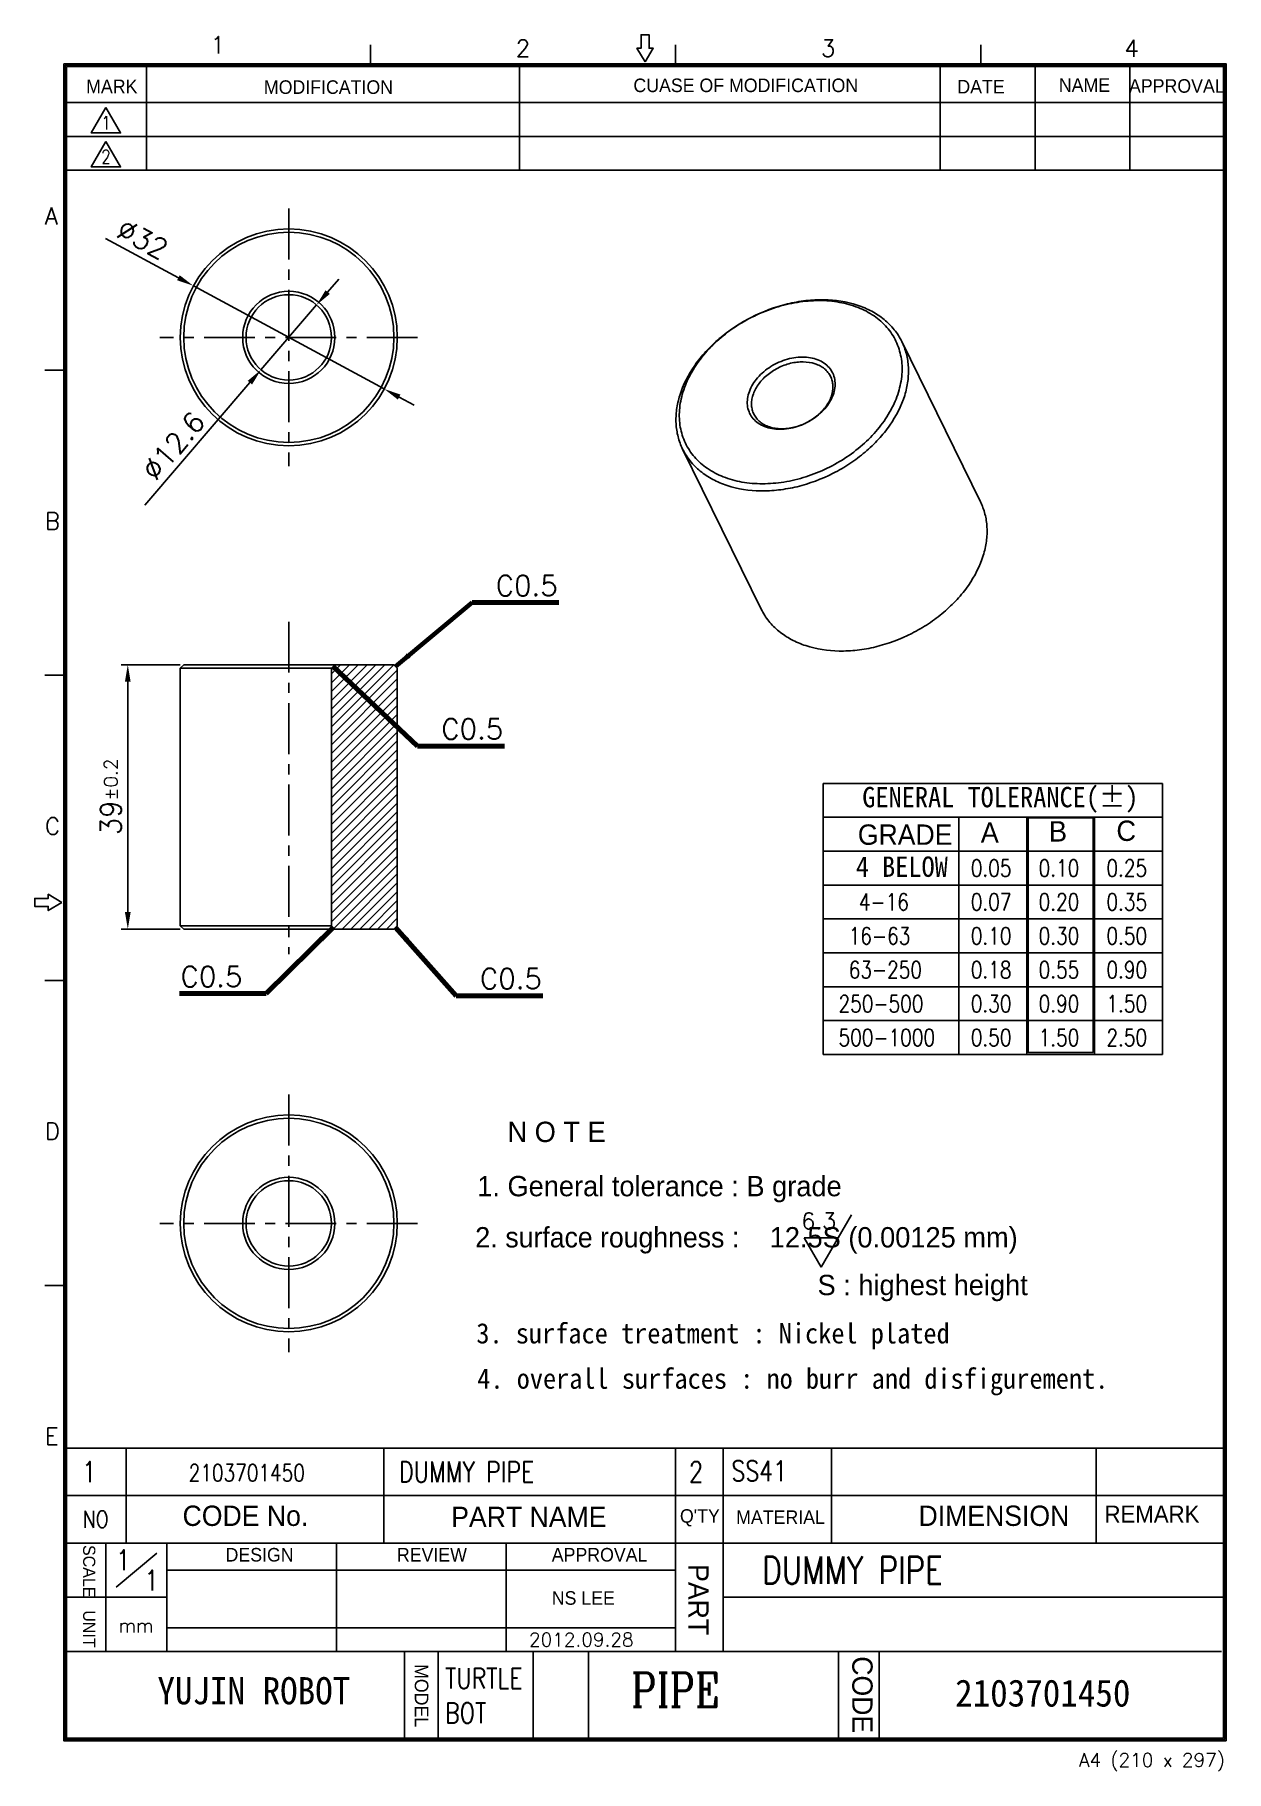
# Model space of a CAD drawing. Extents: x -1998 to 15527, y -250 to 14548.
# Drawn here: x -879.7 to -704, y -250.3 to 5.9 of the extents above; entities that cross this region are included whole.
import ezdxf
from ezdxf.enums import TextEntityAlignment as Align

# ---------------------------------------------------------------- set-up
doc = ezdxf.new("R2010")
doc.units = 0
doc.header["$LTSCALE"] = 6
doc.header["$MEASUREMENT"] = 0
doc.linetypes.add('CENTER', pattern=[2, 1.25, -0.25, 0.25, -0.25])
doc.layers.get('0').update_dxf_attribs({"linetype": 'CONTINUOUS'})
for name, color, linetype in [('CEN', 1, 'CENTER'), ('DIM', 4, 'CONTINUOUS'), ('FOM', 3, 'CONTINUOUS'), ('TXT', 2, 'CONTINUOUS')]:
    doc.layers.add(name, color=color, linetype=linetype)
doc.styles.add('F', font='romans', dxfattribs={"width": 0.8, "bigfont": 'hl'})
doc.styles.add('GHS', font='romans', dxfattribs={"bigfont": 'ghs'})
doc.styles.add('H3', font='romans', dxfattribs={"width": 0.8, "height": 3, "bigfont": 'hl'})
doc.styles.add('H4', font='romans', dxfattribs={"width": 0.8, "height": 4, "bigfont": 'hl'})
doc.styles.add('ROMANC', font='romanc', dxfattribs={"width": 0.8, "height": 5})
doc.styles.get("Standard").update_dxf_attribs({"font": 'txt', "width": 0.8})
doc.dimstyles.get("Standard").update_dxf_attribs({"dimtxt": 0.18, "dimasz": 0.18, "dimexe": 0.18, "dimexo": 0.0625, "dimgap": 0.09, "dimtad": 0, "dimtih": 1, "dimtoh": 1, "dimdec": 4, "dimzin": 0, "dimdsep": 46, "dimtxsty": 'Standard', "dimcen": 0.09, "dimadec": 0, "dimazin": 0, "dimtfac": 1, "dimtdec": 4, "dimtofl": 0, "dimtmove": 0, "dimatfit": 3, "dimfxl": 0, "dimtolj": 1, "dimtzin": 0, "dimarcsym": 0})

msp = doc.modelspace()

# ---------------------------------------------------------------- texts
at = {"layer": 'DIM', "style": 'GHS'}
msp.add_text('2012.09.28', height=2, dxfattribs=at).set_placement((-806.84, -231.83))
at = {"layer": 'DIM', "style": 'ROMANC', "width": 0.8}
msp.add_text('PIPE', height=5, dxfattribs=at).set_placement((-791.77, -240.75))
at = {"layer": 'DIM', "style": 'GHS'}
for s, insert, char_height, attachment_point in [('{\\fGulim|b0|i0|c129|p50;MARK}', (-872.14, -0.71), 2, 1), ('{\\fGulim|b0|i0|c129|p50;MODIFICATION }', (-845.93, -0.81), 2, 1), ('{\\fGulim|b0|i0|c129|p50;CUASE OF MODIFICATION}', (-791.44, -0.55), 2, 1), ('{\\fGulim|b0|i0|c129|p50;DATE}', (-743.67, -0.75), 2, 1), ('{\\fGulim|b0|i0|c129|p50;NAME}', (-728.7, -0.51), 2, 1), ('{\\fGulim|b0|i0|c129|p50;APPROVAL}', (-718.36, -0.64), 2, 1), ('{\\Fromans,ghs|c129;6.3}', (-766.69, -170.26), 2.4, 7), ('{\\fGulim|b0|i0|c129|p50;CODE No.}', (-857.92, -211.06), 3, 1), ('{\\fGulim|b0|i0|c129|p50;PART NAME}', (-818.31, -211.23), 3, 1), ('{\\fGulim|b0|i0|c129|p50;MATERIAL}', (-776.29, -211.77), 2, 1), ('{\\fGulim|b0|i0|c129|p50;DIMENSION}', (-749.4, -211.06), 3, 1), ('{\\fGulim|b0|i0|c129|p50;REMARK}', (-721.97, -211.06), 2.5, 1), ('{\\fGulim|b0|i0|c129|p50;DESIGN}', (-851.58, -217.31), 2, 1), ('{\\fGulim|b0|i0|c129|p50;REVIEW}', (-826.31, -217.31), 2, 1), ('{\\fGulim|b0|i0|c129|p50;APPROVAL}', (-803.48, -217.31), 2, 1), ('{\\fGulim|b0|i0|c129|p50;NS LEE}', (-803.48, -223.69), 2, 1), ('{\\fDotumChe|b0|i0|c129|p49;YUJIN ROBOT}', (-861.63, -236.37), 4, 1), ('{\\fDotumChe|b0|i0|c129|p49;2103701450}', (-744, -236.71), 4, 1)]:
    msp.add_mtext(s, dxfattribs=dict(at, insert=insert, char_height=char_height, attachment_point=attachment_point))
for s, insert, char_height, attachment_point, rotation in [('\\A1;%%C{\\Fromans,ghs|c129;32}', (-863.82, -24.24), 3, 5, 331.5991), ('\\A1;%%C12.6', (-859.27, -54.73), 3, 5, 49.3764), ('\\A1;39{\\Fromans,ghs|c129;\\H0.6667x;%%P0.2}', (-868.5, -106.52), 3, 5, 90), ('{\\fGulim|b0|i0|c129|p50;SCALE}', (-870.79, -216.88), 1.8, 1, 270), ('{\\fGulim|b0|i0|c129|p50;PART}', (-780.35, -219.7), 3, 1, 270), ('{\\fGulim|b0|i0|c129|p50;UNIT}', (-870.79, -226.51), 1.8, 1, 270), ('{\\fGulim|b0|i0|c129|p50;MODEL}', (-821.68, -234.44), 2, 1, 270), ('{\\fGulim|b0|i0|c129|p50;CODE}', (-756.17, -233.29), 3, 1, 270)]:
    msp.add_mtext(s, dxfattribs=dict(at, insert=insert, char_height=char_height, attachment_point=attachment_point, rotation=rotation))
at = {"layer": 'DIM', "char_height": 3, "width": 17.5681, "style": 'GHS'}
for insert, attachment_point in [((-811.73, -76.84), 7), ((-819.76, -98.01), 7), ((-849.09, -134.52), 9), ((-814.07, -134.84), 7)]:
    msp.add_mtext('{\\Fromans,ghs|c129;C0.5}', dxfattribs=dict(at, insert=insert, attachment_point=attachment_point))
at = {"layer": 'DIM', "insert": (-784.58, -211.59), "char_height": 2, "attachment_point": 1, "line_spacing_factor": 0.8, "style": 'GHS'}
msp.add_mtext("{\\fGulim|b0|i0|c129|p50;Q'TY}", dxfattribs=at)
at = {"layer": 'FOM', "style": 'F'}
for s, p in [('1', (-852.72, 4.42)), ('2', (-807.72, 3.92)), ('3', (-762.72, 3.92)), ('4', (-717.97, 3.92))]:
    msp.add_text(s, height=2.5, dxfattribs=at).set_placement(p, align=Align.MIDDLE)
at = {"layer": 'FOM', "style": 'F', "width": 0.8}
for s, height, p in [('1', 2, (-869.22, -7.08)), ('2', 2, (-869.22, -12.08)), ('NO', 2.5, (-870.72, -213.08))]:
    msp.add_text(s, height=height, dxfattribs=at).set_placement(p, align=Align.MIDDLE)
at = {"layer": 'FOM', "style": 'F'}
for s, height, p in [('A', 2.5, (-878.22, -22.08)), ('B', 2.5, (-878.22, -67.08)), ('C', 2.5, (-878.22, -112.08)), ('D', 2.5, (-878.22, -157.08)), ('E', 2.5, (-878.22, -202.08)), ('mm', 2, (-867.36, -229.76))]:
    msp.add_text(s, height=height, dxfattribs=at).set_placement(p)
msp.add_text('A4 (210 x 297)', height=2, dxfattribs=at).set_placement((-704.22, -249.58), align=Align.RIGHT)
at = {"layer": 'TXT', "width": 0.8}
for s, height, style, p in [('0.05', 2.5, 'F', (-741.69, -118.27)), ('0.10', 2.5, 'F', (-731.69, -118.27)), ('0.25', 2.5, 'F', (-721.69, -118.27)), ('4-16', 2.5, 'F', (-758.19, -123.27)), ('0.07', 2.5, 'F', (-741.69, -123.27)), ('0.20', 2.5, 'F', (-731.69, -123.27)), ('0.35', 2.5, 'F', (-721.69, -123.27)), ('16-63', 2.5, 'F', (-759.69, -128.27)), ('0.10', 2.5, 'F', (-741.69, -128.27)), ('0.30', 2.5, 'F', (-731.69, -128.27)), ('0.50', 2.5, 'F', (-721.69, -128.27)), ('63-250', 2.5, 'F', (-759.69, -133.27)), ('0.18', 2.5, 'F', (-741.69, -133.27)), ('0.55', 2.5, 'F', (-731.69, -133.27)), ('0.90', 2.5, 'F', (-721.69, -133.27)), ('250-500', 2.5, 'F', (-761.19, -138.27)), ('0.30', 2.5, 'F', (-741.69, -138.27)), ('0.90', 2.5, 'F', (-731.69, -138.27)), ('1.50', 2.5, 'F', (-721.69, -138.27)), ('500-1000', 2.5, 'F', (-761.19, -143.27)), ('0.50', 2.5, 'F', (-741.69, -143.27)), ('1.50', 2.5, 'F', (-731.69, -143.27)), ('2.50', 2.5, 'F', (-721.69, -143.27)), ('1', 3, 'H3', (-872.72, -207.58)), ('DUMMY PIPE', 3, 'H3', (-826.02, -207.58)), ('2', 3, 'H3', (-783.22, -207.58)), ('SS41', 2.984, 'H3', (-776.99, -207.44)), ('2103701450', 2.5, 'H3', (-857.02, -207.47)), ('1', 3, 'H3', (-867.72, -220.58)), ('DUMMY PIPE', 4, 'H4', (-772.45, -222.58)), ('1', 3, 'H3', (-863.52, -223.58)), ('TURTLE', 3, 'H3', (-819.21, -238.05)), ('BOT', 3, 'H3', (-819.21, -243.14))]:
    msp.add_text(s, height=height, dxfattribs=dict(at, style=style)).set_placement(p)
at = {"layer": 'TXT', "char_height": 3, "attachment_point": 1, "style": 'GHS'}
for s, insert in [('{\\fDotumChe|b0|i0|c129|p49;GENERAL TOLERANCE(%%P)}', (-757.69, -105.05)), ('{\\fﾵﾸ\uffbf\ufff2ￃﾼ|b0|i0|c129|p49;B}', (-730.17, -110.1)), ('{\\fﾵﾸ\uffbf\ufff2ￃﾼ|b0|i0|c129|p49;C}', (-720.22, -110.01)), ('{\\fGulim|b0|i0|c129|p50;GRADE}', (-758.35, -110.58)), ('{\\fﾵﾸ\uffbf\ufff2ￃﾼ|b0|i0|c129|p49;A}', (-740.23, -110.28)), ('{\\fDotumChe|b0|i0|c129|p49;4 BELOW}', (-758.65, -115.31)), ('{\\fﾵﾸ\uffbf\ufff2ￃﾼ|b0|i0|c129|p49;    N O T E}', (-814.47, -154.43)), ('{\\fﾵﾸ\uffbf\ufff2ￃﾼ|b0|i0|c129|p49;1. General tolerance : B grade}', (-814.47, -162.43)), ('{\\fﾵﾸ\uffbf\ufff2ￃﾼ|b0|i0|c129|p49;2. \\fGulim|b0|i0|c129|p50;surface roughness\\fﾵﾸ\uffbf\ufff2ￃﾼ|b0|i0|c129|p49; :    12.5S (0.00125 mm)}', (-814.78, -169.98)), ('{\\fﾵﾸ\uffbf\ufff2ￃﾼ|b0|i0|c129|p49;S : highest height}', (-764.29, -177.02)), ('{\\fDotumChe|b0|i0|c129|p49;3. surface treatment : Nickel plated}', (-814.6, -184.14)), ('{\\fDotumChe|b0|i0|c129|p49;4. overall surfaces : no burr and disfigurement.}', (-814.47, -190.82))]:
    msp.add_mtext(s, dxfattribs=dict(at, insert=insert))

# ---------------------------------------------------------------- linework, layer by layer
for p, q in [((-740.27, -62.97), (-751.86, -39.35)), ((-772.59, -78.83), (-784.18, -55.21)), ((-858.26, -125.52), (-858.26, -87.52)), ((-835.96, -87.52), (-835.96, -125.52)), ((-826.26, -125.52), (-826.26, -87.52))]:
    msp.add_line(p, q)
at = {"color": 7, "linetype": 'Continuous'}
for p, q in [((-857.76, -87.02), (-858.26, -87.52)), ((-857.76, -87.02), (-826.76, -87.02)), ((-835.46, -87.02), (-835.96, -87.52)), ((-826.76, -87.02), (-826.26, -87.52)), ((-858.26, -125.52), (-858.26, -87.52)), ((-858.26, -87.52), (-835.96, -87.52)), ((-857.76, -126.02), (-858.26, -125.52)), ((-835.96, -125.52), (-858.26, -125.52)), ((-826.76, -126.02), (-857.76, -126.02)), ((-835.46, -126.02), (-835.96, -125.52)), ((-826.76, -126.02), (-826.26, -125.52))]:
    msp.add_line(p, q, dxfattribs=at)
at = {"color": 2, "linetype": 'Continuous'}
for p, q in [((-835.96, -88.36), (-834.63, -87.02)), ((-835.96, -89.67), (-833.32, -87.02)), ((-835.96, -90.97), (-832.01, -87.02)), ((-835.96, -92.28), (-830.7, -87.02)), ((-835.96, -93.59), (-829.4, -87.02)), ((-835.96, -94.9), (-828.09, -87.02)), ((-835.96, -96.2), (-826.78, -87.02)), ((-835.96, -97.51), (-826.26, -87.81)), ((-835.96, -98.82), (-826.26, -89.12)), ((-835.96, -100.13), (-826.26, -90.43)), ((-835.96, -101.44), (-826.26, -91.74)), ((-835.96, -102.74), (-826.26, -93.04)), ((-835.96, -104.05), (-826.26, -94.35)), ((-835.96, -105.36), (-826.26, -95.66)), ((-835.96, -106.67), (-826.26, -96.97)), ((-835.96, -107.97), (-826.26, -98.27)), ((-835.96, -109.28), (-826.26, -99.58)), ((-835.96, -110.59), (-826.26, -100.89)), ((-835.96, -111.9), (-826.26, -102.2)), ((-835.96, -113.2), (-826.26, -103.5)), ((-835.96, -114.51), (-826.26, -104.81)), ((-835.96, -115.82), (-826.26, -106.12)), ((-835.96, -117.13), (-826.26, -107.43)), ((-835.96, -118.44), (-826.26, -108.74)), ((-835.96, -119.74), (-826.26, -110.04)), ((-835.96, -121.05), (-826.26, -111.35)), ((-835.96, -122.36), (-826.26, -112.66)), ((-835.96, -123.67), (-826.26, -113.97)), ((-835.96, -124.97), (-826.26, -115.27)), ((-835.58, -125.9), (-826.26, -116.58)), ((-834.4, -126.02), (-826.26, -117.89)), ((-833.09, -126.02), (-826.26, -119.2)), ((-831.78, -126.02), (-826.26, -120.5)), ((-830.47, -126.02), (-826.26, -121.81)), ((-829.16, -126.02), (-826.26, -123.12)), ((-827.86, -126.02), (-826.26, -124.43))]:
    msp.add_line(p, q, dxfattribs=at)
at = {"color": 7, "linetype": 'Continuous'}
for centre, radius in [((-842.26, -38.73), 16), ((-842.26, -38.73), 15.5), ((-842.26, -38.73), 6.8), ((-842.26, -38.73), 6.3), ((-842.26, -169.43), 16), ((-842.26, -169.43), 15.5), ((-842.26, -169.43), 6.8), ((-842.26, -169.43), 6.3)]:
    msp.add_circle(centre, radius, dxfattribs=at)
for points, knots in [([(-751.86, -39.35), (-752.17, -38.73), (-752.92, -37.54), (-754.44, -36.03), (-756.29, -34.8), (-759.23, -33.57), (-762.58, -33.08), (-766.05, -33.26), (-769.7, -33.92), (-773.27, -35.25), (-776.54, -37.16), (-778.79, -38.85), (-780.77, -40.74), (-782.93, -43.42), (-784.12, -45.71), (-784.6, -47.28)], [0, 0, 0, 0, 0.050734, 0.102606, 0.156572, 0.213289, 0.335547, 0.401113, 0.468898, 0.608034, 0.677985, 0.746998, 0.814299, 0.879238, 1, 1, 1, 1]), ([(-752.36, -46.81), (-752.1, -45.96), (-751.75, -44.23), (-751.86, -41.65), (-752.62, -39.26), (-754, -37.16), (-755.93, -35.46), (-758.33, -34.22), (-761.1, -33.46), (-764.13, -33.21), (-767.31, -33.49), (-771.61, -34.52), (-775.68, -36.49), (-779.17, -39.22), (-781.37, -41.55), (-783.07, -44.08), (-783.86, -45.9), (-784.14, -46.81)], [0, 0, 0, 0, 0.057299, 0.111452, 0.163789, 0.216048, 0.269993, 0.32699, 0.387782, 0.452456, 0.520542, 0.591152, 0.734784, 0.805556, 0.873893, 0.938875, 1, 1, 1, 1]), ([(-751.44, -47.28), (-751.23, -46.6), (-750.92, -45.22), (-750.83, -43.15), (-751.12, -41.17), (-751.58, -39.93), (-751.86, -39.35)], [0, 0, 0, 0, 0.264425, 0.517084, 0.760916, 1, 1, 1, 1]), ([(-774.44, -46.97), (-774.21, -46.23), (-773.6, -45.16), (-772.48, -43.98), (-771.1, -42.9), (-769.5, -42.12), (-767.8, -41.71), (-766.55, -41.61), (-765.36, -41.7), (-764.26, -42), (-763.32, -42.49), (-762.56, -43.16), (-762.01, -43.99), (-761.71, -44.93), (-761.67, -45.95), (-761.81, -46.63), (-761.91, -46.97)], [0, 0, 0, 0, 0.125633, 0.194007, 0.264817, 0.408527, 0.479176, 0.547299, 0.612008, 0.672832, 0.729861, 0.783835, 0.836122, 0.888487, 0.94267, 1, 1, 1, 1]), ([(-773.82, -47.28), (-773.66, -46.73), (-773.24, -45.93), (-772.48, -44.99), (-771.55, -44.1), (-770.17, -43.19), (-768.61, -42.6), (-767.33, -42.37), (-766.12, -42.31), (-764.94, -42.48), (-763.92, -42.91), (-763.27, -43.34), (-762.74, -43.87), (-762.47, -44.29), (-762.37, -44.5)], [0, 0, 0, 0, 0.120793, 0.185744, 0.253063, 0.391822, 0.530991, 0.598792, 0.664374, 0.786661, 0.843391, 0.89737, 0.949254, 1, 1, 1, 1]), ([(-762.37, -44.5), (-762.27, -44.71), (-762.11, -45.14), (-762, -45.83), (-762.04, -46.56), (-762.15, -47.04), (-762.22, -47.28)], [0, 0, 0, 0, 0.239088, 0.482907, 0.735593, 1, 1, 1, 1]), ([(-784.6, -47.28), (-784.81, -47.96), (-785.12, -49.34), (-785.22, -51.41), (-784.92, -53.39), (-784.47, -54.63), (-784.18, -55.21)], [0, 0, 0, 0, 0.264425, 0.517084, 0.760916, 1, 1, 1, 1]), ([(-784.14, -46.81), (-784.4, -47.67), (-784.75, -49.39), (-784.64, -51.97), (-783.88, -54.37), (-782.5, -56.46), (-780.57, -58.16), (-778.17, -59.41), (-775.4, -60.17), (-772.37, -60.41), (-769.19, -60.14), (-764.89, -59.1), (-760.82, -57.13), (-757.33, -54.41), (-755.14, -52.08), (-753.43, -49.55), (-752.64, -47.73), (-752.36, -46.81)], [0, 0, 0, 0, 0.057299, 0.111452, 0.163789, 0.216048, 0.269993, 0.32699, 0.387782, 0.452456, 0.520542, 0.591152, 0.734784, 0.805556, 0.873893, 0.938875, 1, 1, 1, 1]), ([(-784.18, -55.21), (-783.88, -55.83), (-783.12, -57.02), (-781.61, -58.53), (-779.75, -59.76), (-776.82, -60.99), (-773.47, -61.48), (-769.99, -61.29), (-766.34, -60.64), (-762.78, -59.3), (-759.5, -57.4), (-757.26, -55.71), (-755.27, -53.82), (-753.11, -51.14), (-751.93, -48.85), (-751.44, -47.28)], [0, 0, 0, 0, 0.050734, 0.102606, 0.156572, 0.213289, 0.335547, 0.401113, 0.468898, 0.608034, 0.677985, 0.746998, 0.814299, 0.879238, 1, 1, 1, 1]), ([(-761.91, -46.97), (-762.14, -47.71), (-762.75, -48.77), (-763.87, -49.96), (-765.25, -51.04), (-766.85, -51.81), (-768.55, -52.22), (-769.8, -52.33), (-770.99, -52.23), (-772.08, -51.93), (-773.03, -51.44), (-773.79, -50.77), (-774.34, -49.95), (-774.64, -49), (-774.68, -47.98), (-774.54, -47.31), (-774.44, -46.97)], [0, 0, 0, 0, 0.125633, 0.194007, 0.264817, 0.408527, 0.479176, 0.547299, 0.612008, 0.672832, 0.729861, 0.783835, 0.836122, 0.888487, 0.94267, 1, 1, 1, 1]), ([(-773.68, -50.05), (-773.78, -49.85), (-773.94, -49.42), (-774.04, -48.72), (-774.01, -48), (-773.9, -47.52), (-773.82, -47.28)], [0, 0, 0, 0, 0.239088, 0.482907, 0.735593, 1, 1, 1, 1]), ([(-762.22, -47.28), (-762.39, -47.83), (-762.8, -48.63), (-763.56, -49.57), (-764.49, -50.46), (-765.88, -51.37), (-767.43, -51.95), (-768.71, -52.18), (-769.93, -52.25), (-771.1, -52.08), (-772.13, -51.65), (-772.78, -51.22), (-773.31, -50.69), (-773.57, -50.27), (-773.68, -50.05)], [0, 0, 0, 0, 0.120793, 0.185744, 0.253063, 0.391822, 0.530991, 0.598792, 0.664374, 0.786661, 0.843391, 0.89737, 0.949254, 1, 1, 1, 1]), ([(-740.27, -62.97), (-739.99, -63.55), (-739.53, -64.79), (-739.24, -66.77), (-739.33, -68.84), (-739.64, -70.22), (-739.85, -70.9)], [0, 0, 0, 0, 0.239084, 0.482916, 0.735575, 1, 1, 1, 1]), ([(-739.85, -70.9), (-740.34, -72.47), (-741.52, -74.76), (-743.68, -77.44), (-745.66, -79.33), (-747.91, -81.02), (-751.19, -82.92), (-754.75, -84.26), (-758.4, -84.92), (-761.88, -85.1), (-765.23, -84.61), (-768.16, -83.38), (-770.01, -82.15), (-771.53, -80.64), (-772.29, -79.45), (-772.59, -78.83)], [0, 0, 0, 0, 0.120762, 0.185701, 0.253002, 0.322015, 0.391966, 0.531102, 0.598887, 0.664453, 0.786711, 0.843428, 0.897394, 0.949266, 1, 1, 1, 1])]:
    msp.add_open_spline(points, degree=3, knots=knots, dxfattribs=at)
at = {"layer": 'CEN'}
for p, q in [((-842.26, -19.73), (-842.26, -57.73)), ((-823.26, -38.73), (-861.26, -38.73)), ((-842.26, -80.69), (-842.26, -129.73)), ((-842.26, -150.43), (-842.26, -188.43)), ((-823.26, -169.43), (-861.26, -169.43))]:
    msp.add_line(p, q, dxfattribs=at)
at = {"layer": 'DIM'}
for p, q in [((-869.28, -24.12), (-858.53, -29.93)), ((-836.53, -32.05), (-834.9, -30.16)), ((-828.19, -46.34), (-856.33, -31.12)), ((-838.16, -33.95), (-846.36, -43.51)), ((-863.5, -63.5), (-847.99, -45.41)), ((-825.99, -47.53), (-823.79, -48.72)), ((-858.26, -87.02), (-867, -87.02)), ((-866, -89.52), (-866, -123.52)), ((-858.26, -126.02), (-867, -126.02)), ((-759.28, -168.16), (-763.74, -175.89)), ((-766.24, -171.56), (-763.74, -175.89)), ((-766.24, -171.56), (-761.24, -171.56))]:
    msp.add_line(p, q, dxfattribs=at)
for points in [[(-858.34, -29.57), (-858.73, -30.3), (-856.33, -31.12)], [(-836.85, -31.78), (-836.21, -32.32), (-838.16, -33.95)], [(-848.31, -45.14), (-847.67, -45.68), (-846.36, -43.51)], [(-825.79, -47.17), (-826.18, -47.9), (-828.19, -46.34)], [(-866.42, -89.52), (-865.58, -89.52), (-866, -87.02)], [(-866.42, -123.52), (-865.58, -123.52), (-866, -126.02)]]:
    msp.add_solid(points, dxfattribs=at)
at = {"layer": 'FOM'}
for p, q in [((-830.22, 1.42), (-830.22, 4.42)), ((-785.22, 1.42), (-785.22, 4.42)), ((-740.22, 1.42), (-740.22, 4.42)), ((-875.22, -43.58), (-878.22, -43.58)), ((-875.22, -88.58), (-878.22, -88.58)), ((-875.22, -133.58), (-878.22, -133.58)), ((-875.22, -178.58), (-878.22, -178.58))]:
    msp.add_line(p, q, dxfattribs=at)
at = {"layer": 'FOM', "color": 3}
for p, q in [((-863.22, 1.42), (-863.22, -14.08)), ((-808.22, 1.42), (-808.22, -14.08)), ((-746.22, 1.42), (-746.22, -14.08)), ((-732.22, 1.42), (-732.22, -14.08)), ((-718.22, 1.42), (-718.22, -14.08)), ((-875.22, -4.08), (-704.22, -4.08)), ((-875.22, -9.08), (-704.22, -9.08)), ((-875.22, -14.08), (-704.22, -14.08)), ((-866.22, -202.58), (-866.22, -216.58)), ((-828.22, -202.58), (-828.22, -216.58)), ((-785.22, -202.58), (-785.22, -232.58)), ((-778.22, -202.58), (-778.22, -232.58)), ((-762.22, -202.58), (-762.22, -216.58)), ((-723.22, -202.58), (-723.22, -216.58)), ((-704.22, -209.58), (-875.22, -209.58)), ((-869.22, -216.58), (-869.22, -232.58)), ((-860.22, -216.58), (-860.22, -232.58)), ((-835.22, -216.58), (-835.22, -232.58)), ((-810.22, -216.58), (-810.22, -232.58)), ((-861.72, -218.08), (-867.72, -223.08)), ((-785.22, -220.58), (-860.22, -220.58)), ((-860.22, -224.58), (-875.22, -224.58)), ((-704.22, -224.58), (-778.22, -224.58)), ((-785.22, -229.08), (-860.22, -229.08)), ((-825.22, -232.58), (-825.22, -245.58)), ((-820.22, -232.58), (-820.22, -245.58)), ((-806.22, -232.58), (-806.22, -245.58)), ((-798.04, -232.58), (-798.04, -245.58)), ((-761.22, -232.58), (-761.22, -245.58)), ((-755.22, -232.58), (-755.22, -245.58))]:
    msp.add_line(p, q, dxfattribs=at)
at = {"layer": 'FOM', "color": 7}
for p, q in [((-704.22, -216.58), (-875.22, -216.58)), ((-875.22, -232.58), (-704.72, -232.58))]:
    msp.add_line(p, q, dxfattribs=at)
at = {"layer": 'FOM'}
for points in [[(-789.72, 1.92), (-790.92, 3.92), (-790.32, 3.92), (-790.32, 5.92), (-789.12, 5.92), (-789.12, 3.92), (-788.52, 3.92)], [(-869.22, -4.83), (-871.39, -8.58), (-867.06, -8.58)], [(-869.22, -9.83), (-871.39, -13.58), (-867.06, -13.58)], [(-875.72, -122.08), (-877.72, -120.88), (-877.72, -121.48), (-879.72, -121.48), (-879.72, -122.68), (-877.72, -122.68), (-877.72, -123.28)]]:
    msp.add_lwpolyline(points, close=True, dxfattribs=at)
at = {"layer": 'FOM', "color": 7}
for points in [[(-704.02, -245.78), (-875.42, -245.78), (-875.42, 1.62), (-704.02, 1.62)], [(-704.22, -245.58), (-875.22, -245.58), (-875.22, 1.42), (-704.22, 1.42)], [(-704.42, -245.38), (-875.02, -245.38), (-875.02, 1.22), (-704.42, 1.22)]]:
    msp.add_lwpolyline(points, close=True, dxfattribs=at)
at = {"layer": 'TXT'}
for p, q in [((-763.44, -104.52), (-763.44, -144.52)), ((-763.44, -104.52), (-713.44, -104.52)), ((-713.44, -104.52), (-713.44, -144.52)), ((-763.44, -109.52), (-713.44, -109.52)), ((-743.44, -109.52), (-743.44, -144.52)), ((-733.44, -109.52), (-733.44, -144.52)), ((-723.44, -109.52), (-723.44, -144.52)), ((-763.44, -114.52), (-713.44, -114.52)), ((-763.44, -119.52), (-713.44, -119.52)), ((-763.44, -124.52), (-713.44, -124.52)), ((-763.44, -129.52), (-713.44, -129.52)), ((-763.44, -134.52), (-713.44, -134.52)), ((-763.44, -139.52), (-713.44, -139.52)), ((-763.44, -144.52), (-713.44, -144.52))]:
    msp.add_line(p, q, dxfattribs=at)
at = {"layer": 'TXT', "color": 7}
msp.add_line((-704.22, -202.58), (-875.22, -202.58), dxfattribs=at)
at = {"layer": 'TXT'}
msp.add_lwpolyline([(-733.25, -109.61), (-733.25, -144.21), (-723.65, -144.21), (-723.65, -109.61)], close=True, dxfattribs=at)

msp.set_redraw_order([(e.dxf.handle, doc.entitydb.next_handle()) for e in msp.query("TEXT MTEXT ATTDEF DIMENSION ARC_DIMENSION")])  # texts and dimensions are drawn at this point

# ---------------------------------------------------------------- leaders
at = {"layer": 'DIM', "annotation_type": 0, "has_hookline": 1, "text_width": 9.29}
for points, hookline_direction in [([(-826.51, -87.27), (-815.23, -77.84), (-812.73, -77.84)], 0), ([(-835.71, -87.27), (-823.26, -99.01), (-820.76, -99.01)], 0), ([(-835.71, -125.77), (-845.59, -135.52), (-848.09, -135.52)], 1), ([(-826.51, -125.77), (-817.57, -135.84), (-815.07, -135.84)], 0)]:
    msp.add_leader(points, dimstyle='Standard', override={"dimtxt": 3, "dimasz": 2.5, "dimexe": 1, "dimexo": 0.5, "dimgap": 1, "dimtad": 1, "dimtih": 0, "dimtoh": 0, "dimtxsty": 'GHS', "dimcen": 0, "dimclrd": 256, "dimclre": 256, "dimclrt": 256, "dimtix": 1, "dimtofl": 1, "dimtmove": 1, "dimlwd": 65535, "dimlwe": 65535}, dxfattribs=dict(at, hookline_direction=hookline_direction))

doc.saveas('drawing.dxf')
